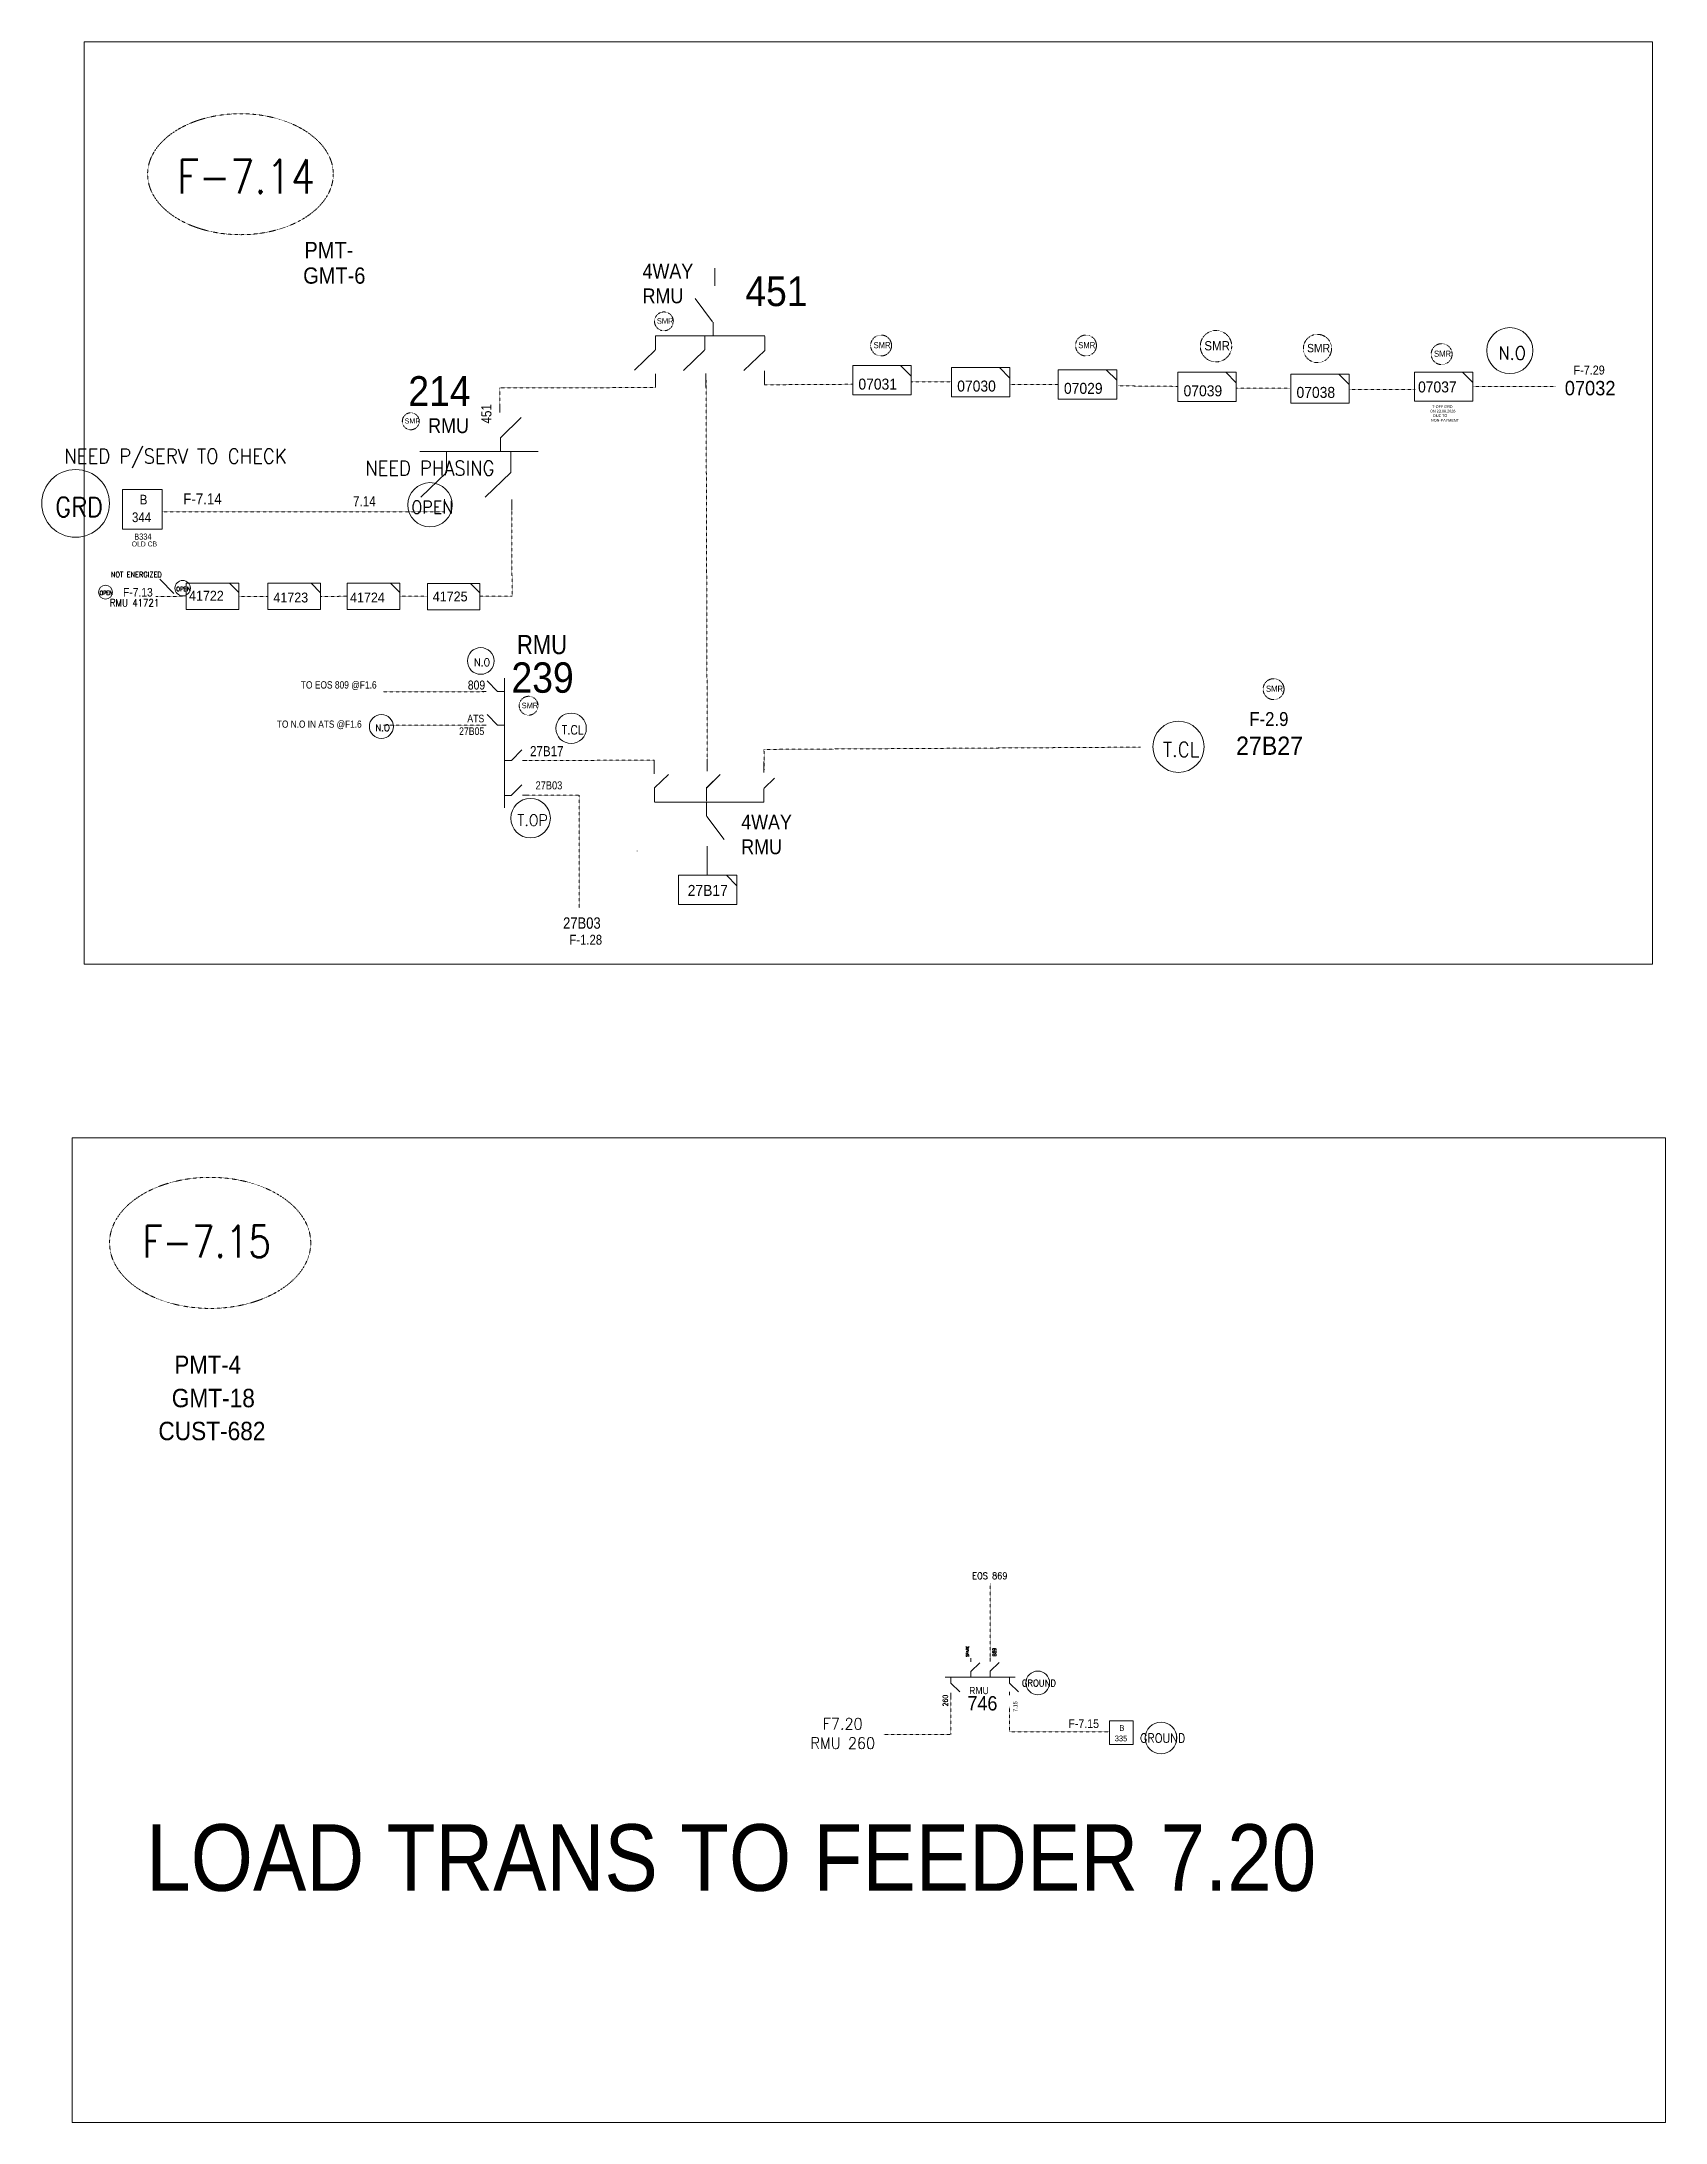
# Model space of a CAD drawing. Header units: metres. Extents: x 65984 to 144644, y -19036 to 23726.
# Drawn here: x 99628 to 100550, y 4510 to 5691 of the extents above; entities that cross this region are included whole.
import ezdxf
from ezdxf.enums import TextEntityAlignment as Align

# ---------------------------------------------------------------- set-up
doc = ezdxf.new("R2010")
doc.units = ezdxf.units.M
doc.header["$MEASUREMENT"] = 0
doc.linetypes.add('DGN Style 1', pattern=[0.6, 0, -0.6])
doc.linetypes.add('DGN Style 3', pattern=[0.013877, 0, -0.013877])
doc.layers.get('0').update_dxf_attribs({"color": 95, "lineweight": 40})
for name, color, linetype, lineweight in [('d_eos', 111, 'Continuous', 40), ('d_eos no', 121, 'Continuous', 40), ('d_grid line', 7, 'DGN Style 1', 0), ('d_switch', 95, 'Continuous', 40), ('d_tf no', 6, 'Continuous', 40), ('d_ug cable', 95, 'Continuous', 40), ('d_unit sub', 7, 'Continuous', 40), ('fedr no', 95, 'Continuous', 40), ('GRID STATION  04', 7, 'Continuous', 40), ('Level 37', 7, 'Continuous', 0), ('O H MAIN FEEDER', 4, 'Continuous', 100), ('SW N O', 114, 'Continuous', 30)]:
    doc.layers.add(name, color=color, linetype=linetype, lineweight=lineweight)
doc.styles.add('NASKHF', font='naskhf.shx', dxfattribs={"height": 8})
doc.styles.add('Style-Arial', font='arial.ttf')
doc.styles.add('Style-ENGINEERING', font='ENGINEERING.shx')
doc.styles.add('Style-msdefault', font='msdefault.shx')
doc.styles.add('Style-simplex', font='simplex.shx')
doc.styles.add('Style-STANDARD', font='STANDARD.shx')

msp = doc.modelspace()

# ---------------------------------------------------------------- texts
at = {"layer": 'd_eos no', "color": 7, "linetype": 'Continuous', "lineweight": 13, "ltscale": 0.81, "style": 'Style-Arial', "width": 0.88}
for s, height, p in [('PMT-', 9.25, (99776.9, 5577.4)), ('GMT-6', 9.24, (99776.2, 5562.9))]:
    msp.add_text(s, height=height, dxfattribs=at).set_placement(p, align=Align.TOP_LEFT)
at = {"layer": 'd_eos no', "color": 2, "linetype": 'Continuous', "lineweight": 13, "ltscale": 0.59049, "style": 'Style-Arial', "width": 0.9}
for s, p in [('451', (100027.2, 5557.8)), ('214', (99835.9, 5501.2))]:
    msp.add_text(s, height=16.85, dxfattribs=at).set_placement(p, align=Align.TOP_LEFT)
at = {"layer": 'd_eos no', "color": 2, "linetype": 'Continuous', "lineweight": 13, "ltscale": 1.060591, "style": 'Style-Arial', "width": 0.88}
msp.add_text('239', height=17.24, dxfattribs=at).set_placement((99929.8, 5338.8), align=Align.TOP_RIGHT)
at = {"layer": 'd_eos no', "color": 7, "linetype": 'Continuous', "lineweight": 13, "style": 'Style-Arial'}
for s, height, width, p in [('PMT-4', 10.22, 0.88, (99703.2, 4945.4)), ('GMT-18', 10.47, 0.88, (99701.6, 4926.6)), ('CUST-682', 10.47, 0.88, (99694, 4907.9)), ('746', 8.1, 0.9, (100153.3, 4752.2))]:
    msp.add_text(s, height=height, dxfattribs=dict(at, width=width)).set_placement(p, align=Align.TOP_LEFT)
at = {"layer": 'd_switch', "color": 2, "linetype": 'Continuous', "lineweight": 13, "style": 'Style-msdefault', "width": 0.9}
for s, height, p in [('F-7.29', 5.08, (100497.4, 5507.2)), ('F-7.14', 6.29, (99708.1, 5434.7)), ('F-2.9', 7.91, (100313.3, 5310.6)), ('F-7.15', 5, (100210.6, 4739.1)), ('LOAD TRANS TO FEEDER 7.20', 37.763, (99687.1, 4679.5))]:
    msp.add_text(s, height=height, dxfattribs=at).set_placement(p, align=Align.TOP_LEFT)
msp.add_text('F-7.13', height=4.85, dxfattribs=at).set_placement((99690.8, 5381), align=Align.TOP_RIGHT)
at = {"layer": 'd_switch', "color": 154, "linetype": 'Continuous', "lineweight": 13, "ltscale": 0.969539, "style": 'Style-ENGINEERING', "width": 0.857143}
msp.add_text('809', height=5.14, dxfattribs=at).set_placement((99879.5, 5328.5), align=Align.TOP_RIGHT)
at = {"layer": 'd_switch', "color": 7, "linetype": 'Continuous', "lineweight": 13, "ltscale": 1.035675, "style": 'Style-ENGINEERING', "width": 0.857143}
msp.add_text('27B17', height=5.74, dxfattribs=at).set_placement((99924, 5291.3), align=Align.TOP_RIGHT)
at = {"layer": 'd_switch', "color": 7, "linetype": 'Continuous', "lineweight": 13, "style": 'Style-ENGINEERING', "width": 0.857143}
msp.add_text('27B03', height=4.57, dxfattribs=at).set_placement((99923.3, 5271.3), align=Align.TOP_RIGHT)
at = {"layer": 'd_switch', "color": 5, "linetype": 'Continuous', "lineweight": 13, "style": 'Style-ENGINEERING', "width": 0.857143}
msp.add_text('27B03', height=6.44, dxfattribs=at).set_placement((99945.1, 5194.1), align=Align.TOP_RIGHT)
at = {"layer": 'd_switch', "color": 2, "linetype": 'Continuous', "lineweight": 13, "style": 'Style-ENGINEERING', "width": 0.857143}
msp.add_text('F-1.28', height=5.6, rotation=359.9996, dxfattribs=at).set_placement((99945.9, 5178.6), align=Align.RIGHT)
at = {"layer": 'd_switch', "color": 2, "linetype": 'Continuous', "lineweight": 13, "ltscale": 0.732856, "insert": (99817.9, 5328.1), "char_height": 4.163, "attachment_point": 3, "style": 'NASKHF'}
msp.add_mtext('\\FENGINEERING;\\H1x;\\W0.857143;TO EOS 809 @F1.6', dxfattribs=at)
at = {"layer": 'd_switch', "color": 2, "linetype": 'Continuous', "lineweight": 13, "ltscale": 0.724761, "insert": (99809.4, 5305.8), "char_height": 4.099, "attachment_point": 3, "style": 'NASKHF'}
msp.add_mtext('\\FENGINEERING;\\H1x;\\W0.857143;TO N.O IN ATS @F1.6', dxfattribs=at)
at = {"layer": 'd_switch', "color": 154, "linetype": 'Continuous', "lineweight": 13, "ltscale": 0.848432, "insert": (99879, 5309.1), "char_height": 4.312, "attachment_point": 3, "style": 'NASKHF'}
msp.add_mtext('\\FENGINEERING;\\H1x;\\W0.857143;ATS \\P27B05', dxfattribs=at)
at = {"layer": 'd_tf no', "color": 131, "linetype": 'Continuous', "lineweight": 13, "style": 'Style-msdefault', "width": 0.945946}
for s, p in [('07031', (100091.4, 5499.8)), ('07039', (100276, 5496)), ('07037', (100409.1, 5498.2)), ('27B17', (99994.5, 5212.5))]:
    msp.add_text(s, height=6.23, dxfattribs=at).set_placement(p, align=Align.TOP_LEFT)
at = {"layer": 'd_tf no', "color": 1, "linetype": 'Continuous', "lineweight": 13, "style": 'Style-msdefault', "width": 0.945946}
for s, height, p in [('07030', 6.23, (100147.5, 5498.7)), ('41722', 5.61, (99711.4, 5379.4)), ('41723', 5.61, (99759.3, 5378.4)), ('41724', 5.61, (99802.8, 5378.4)), ('41725', 5.61, (99849.8, 5379))]:
    msp.add_text(s, height=height, dxfattribs=at).set_placement(p, align=Align.TOP_LEFT)
at = {"layer": 'd_tf no', "color": 2, "linetype": 'Continuous', "lineweight": 13, "style": 'Style-msdefault', "width": 0.945946}
for s, p in [('07029', (100208.1, 5497.4)), ('07038', (100340.1, 5495.1))]:
    msp.add_text(s, height=6.23, dxfattribs=at).set_placement(p, align=Align.TOP_LEFT)
at = {"layer": 'd_tf no', "color": 1, "lineweight": 13, "attachment_point": 1, "style": 'NASKHF'}
for insert, char_height in [((99977, 5534.1), 3.166), ((100100, 5520.6), 3.518), ((100216.2, 5520.6), 3.518), ((100287.8, 5521.1), 5.277), ((100346.1, 5519.5), 4.749), ((100418.2, 5515.7), 3.518), ((99833.8, 5477.2), 2.85), ((100322.8, 5325.6), 3.518), ((99900.2, 5315.9), 3.166)]:
    msp.add_mtext('\\Fmsdefault;\\H1x;\\W0.925;SMR\\P', dxfattribs=dict(at, insert=insert, char_height=char_height))
at = {"layer": 'd_tf no', "color": 7, "linetype": 'Continuous', "lineweight": 13, "insert": (100492.4, 5498.5), "char_height": 8.179, "width": 52.588, "attachment_point": 1, "style": 'NASKHF'}
msp.add_mtext('\\Fmsdefault;\\H1x;\\W0.945946;07032', dxfattribs=at)
at = {"layer": 'd_tf no', "color": 30, "linetype": 'Continuous', "lineweight": 13, "insert": (100415.9, 5484.7), "char_height": 1.548, "attachment_point": 1, "style": 'NASKHF'}
msp.add_mtext('\\Fmsdefault;\\H1x;\\W0.945946;  T-OFF GRD \\PON 23.08.2026\\P   DUE TO \\P NON-PAYMENT', dxfattribs=at)
at = {"layer": 'd_tf no', "color": 131, "linetype": 'Continuous', "lineweight": 13, "insert": (100305.8, 5296.7), "char_height": 10.397, "width": 66.847, "attachment_point": 1, "style": 'NASKHF'}
msp.add_mtext('\\Fmsdefault;\\H1x;\\W0.945946;27B27', dxfattribs=at)
at = {"layer": 'fedr no', "color": 6, "linetype": 'Continuous', "lineweight": 13, "style": 'Style-STANDARD', "width": 0.909091}
for s, height, p in [('F-7.14', 19.34, (99743.8, 5614.5)), ('F-7.15', 18.02, (99721.4, 5010.2))]:
    msp.add_text(s, height=height, dxfattribs=at).set_placement(p, align=Align.MIDDLE_CENTER)
at = {"layer": 'fedr no', "color": 7, "linetype": 'Continuous', "lineweight": 13, "attachment_point": 5, "style": 'Style-STANDARD'}
for s, insert, char_height in [('EOS 869', (100166, 4820.5), 3.75), ('F7.20\\PRMU 260', (100082.5, 4731), 6.57)]:
    msp.add_mtext(s, dxfattribs=dict(at, insert=insert, char_height=char_height))
at = {"layer": 'fedr no', "color": 7, "linetype": 'Continuous', "lineweight": 13, "attachment_point": 5, "rotation": 90, "style": 'Style-STANDARD'}
for s, insert, char_height in [('SPARE', (100153.3, 4777.6), 1.61), ('869', (100168.6, 4777.2), 2.08), ('260', (100140.7, 4749.7), 2.81)]:
    msp.add_mtext(s, dxfattribs=dict(at, insert=insert, char_height=char_height))
at = {"layer": 'GRID STATION  04', "color": 121, "linetype": 'Continuous', "lineweight": 13, "ltscale": 0.59049, "style": 'Style-msdefault', "width": 0.888889}
for s, p in [('B', (99683.4, 5433.9)), ('344', (99679, 5423.9))]:
    msp.add_text(s, height=5.52, dxfattribs=at).set_placement(p, align=Align.TOP_LEFT)
at = {"layer": 'GRID STATION  04', "color": 121, "linetype": 'Continuous', "lineweight": 13, "ltscale": 0.476544, "style": 'Style-msdefault', "width": 0.888889}
msp.add_text('B334', height=3.53, dxfattribs=at).set_placement((99680.3, 5411.9), align=Align.TOP_LEFT)
at = {"layer": 'Level 37', "color": 7, "linetype": 'Continuous', "lineweight": 13, "ltscale": 0.59049, "style": 'Style-ENGINEERING', "width": 0.857143}
msp.add_text('451', height=5.78, rotation=90, dxfattribs=at).set_placement((99877.3, 5474.3), align=Align.TOP_LEFT)
at = {"layer": 'Level 37', "color": 2, "linetype": 'Continuous', "lineweight": 13, "ltscale": 0.59049, "style": 'Style-msdefault', "width": 0.9}
msp.add_text('RMU', height=8.42, dxfattribs=at).set_placement((99847.2, 5477.3), align=Align.TOP_LEFT)
at = {"layer": 'Level 37', "color": 30, "linetype": 'Continuous', "lineweight": 13, "ltscale": 1.081144, "style": 'Style-simplex', "width": 0.909091}
msp.add_text('NEED P/SERV TO CHECK', height=8.273, dxfattribs=at).set_placement((99703.7, 5455.8), align=Align.MIDDLE_CENTER)
at = {"layer": 'Level 37', "color": 6, "linetype": 'Continuous', "lineweight": 13, "ltscale": 1.059016, "style": 'Style-simplex', "width": 0.909091}
msp.add_text('NEED PHASING', height=8.219, dxfattribs=at).set_placement((99848.1, 5449), align=Align.MIDDLE_CENTER)
at = {"layer": 'Level 37', "color": 7, "linetype": 'Continuous', "lineweight": 13, "ltscale": 0.59049, "style": 'Style-ENGINEERING', "width": 0.857143}
msp.add_text('7.14', height=5.78, dxfattribs=at).set_placement((99804.5, 5433.1), align=Align.TOP_LEFT)
at = {"layer": 'Level 37', "color": 7, "linetype": 'Continuous', "lineweight": 13, "ltscale": 0.410125, "style": 'Style-ENGINEERING', "width": 0.857143}
msp.add_text('OLD CB ', height=2.82, dxfattribs=at).set_placement((99678.9, 5407.4), align=Align.TOP_LEFT)
at = {"layer": 'Level 37', "color": 30, "linetype": 'Continuous', "lineweight": 13, "ltscale": 0.525436, "style": 'Style-simplex', "width": 0.909091}
msp.add_text('NOT ENERGIZED', height=3.016, dxfattribs=at).set_placement((99681.5, 5388.6), align=Align.MIDDLE_CENTER)
at = {"layer": 'Level 37', "color": 2, "linetype": 'Continuous', "lineweight": 13, "ltscale": 0.544157, "style": 'Style-simplex', "width": 0.854701}
msp.add_text('RMU 41721', height=4.18, dxfattribs=at).set_placement((99680.5, 5372.6), align=Align.MIDDLE_CENTER)
at = {"layer": 'Level 37', "color": 2, "linetype": 'Continuous', "lineweight": 13, "ltscale": 1.275004, "style": 'Style-msdefault', "width": 0.86}
msp.add_text('RMU', height=10.83, rotation=359.9996, dxfattribs=at).set_placement((99897.6, 5354.3), align=Align.TOP_LEFT)
at = {"layer": 'Level 37', "color": 7, "linetype": 'Continuous', "lineweight": 13, "style": 'Style-msdefault', "width": 0.9}
msp.add_text('RMU', height=4.05, dxfattribs=at).set_placement((100154.3, 4757.4), align=Align.TOP_LEFT)
at = {"layer": 'Level 37', "color": 7, "linetype": 'Continuous', "lineweight": 13, "style": 'Style-ENGINEERING', "width": 0.857143}
msp.add_text('7.15', height=2.25, rotation=90, dxfattribs=at).set_placement((100181.6, 4743.3))
at = {"layer": 'Level 37', "color": 2, "linetype": 'Continuous', "lineweight": 13, "ltscale": 0.59049, "insert": (99968.9, 5565), "char_height": 8.424, "attachment_point": 1, "style": 'NASKHF'}
msp.add_mtext('\\Fmsdefault;\\H1x;\\W0.9;4WAY\\PRMU', dxfattribs=at)
at = {"layer": 'Level 37', "color": 7, "linetype": 'Continuous', "lineweight": 13, "ltscale": 0.59049, "insert": (100024.9, 5252.4), "char_height": 8.424, "attachment_point": 1, "style": 'NASKHF'}
msp.add_mtext('\\Fmsdefault;\\H1x;\\W0.9;4WAY\\PRMU', dxfattribs=at)

# ---------------------------------------------------------------- blocks, each defined once
blk = doc.blocks.new('TF_8')
at = {"color": 0, "linetype": 'ByBlock', "lineweight": -2}
blk.add_line((6.3, 4.95), (9.9, 1.35), dxfattribs=at)
blk.add_3dface([(-10.1, 4.95), (9.9, 4.95), (9.9, -5.05), (-10.1, -5.05)], dxfattribs=at)
blk = doc.blocks.new('*U3776')
at = {"layer": 'SW N O', "color": 1, "lineweight": 13}
blk.add_circle((0, 0), 16.8, dxfattribs=at)
at = {"layer": 'SW N O', "color": 1, "lineweight": 13, "insert": (1.7, -1.8), "char_height": 9.6, "attachment_point": 5, "line_spacing_factor": 0.6, "style": 'Style-STANDARD'}
blk.add_mtext('T.CL', dxfattribs=at)
blk = doc.blocks.new('*U3382')
at = {"layer": 'SW N O', "color": 3, "lineweight": 13}
blk.add_circle((0, 0), 16.8, dxfattribs=at)
at = {"layer": 'SW N O', "color": 3, "lineweight": 13, "insert": (1.7, -1.8), "char_height": 9.6, "attachment_point": 5, "line_spacing_factor": 0.6, "style": 'Style-STANDARD'}
blk.add_mtext('N.O', dxfattribs=at)
blk = doc.blocks.new('*U4112')
at = {"layer": 'SW N O', "color": 3, "lineweight": 13}
blk.add_circle((0, 0), 16.8, dxfattribs=at)
at = {"layer": 'SW N O', "color": 3, "lineweight": 13, "insert": (1.7, -1.8), "char_height": 9.6, "attachment_point": 5, "line_spacing_factor": 0.6, "style": 'Style-STANDARD'}
blk.add_mtext('T.OP', dxfattribs=at)
blk = doc.blocks.new('*U3775')
at = {"layer": 'SW N O', "color": 2, "lineweight": 13}
blk.add_circle((0, 0), 16.8, dxfattribs=at)
at = {"layer": 'SW N O', "color": 2, "lineweight": 13, "insert": (1.7, -1.8), "char_height": 9.6, "attachment_point": 5, "line_spacing_factor": 0.6, "style": 'Style-STANDARD'}
blk.add_mtext('GRD', dxfattribs=at)
blk = doc.blocks.new('*U4256')
at = {"layer": 'SW N O', "color": 5, "lineweight": 13}
blk.add_circle((0, 0), 16.8, dxfattribs=at)
at = {"layer": 'SW N O', "color": 5, "lineweight": 13, "insert": (1.7, -1.8), "char_height": 9.6, "attachment_point": 5, "line_spacing_factor": 0.6, "style": 'Style-STANDARD'}
blk.add_mtext('OPEN', dxfattribs=at)
blk = doc.blocks.new('*U4257')
at = {"layer": 'SW N O', "color": 3, "lineweight": 13}
blk.add_circle((0, 0), 16.8, dxfattribs=at)
at = {"layer": 'SW N O', "color": 3, "lineweight": 13, "insert": (1.7, -1.8), "char_height": 9.6, "attachment_point": 5, "line_spacing_factor": 0.6, "style": 'Style-STANDARD'}
blk.add_mtext('OPEN', dxfattribs=at)
blk = doc.blocks.new('*U1268')
at = {"layer": 'GRID STATION  04', "color": 121, "linetype": 'Continuous', "lineweight": 13, "ltscale": 0.491099, "flags": 128}
blk.add_lwpolyline([(5.08, 5.07), (5.08, -5.06), (-5.05, -5.06), (-5.05, 5.07)], close=True, dxfattribs=at)
at = {"layer": 'GRID STATION  04', "color": 121, "linetype": 'Continuous', "lineweight": 13, "style": 'Style-msdefault', "width": 0.888889}
for s, height, p in [('B', 2.48, (-0.79, 3.25)), ('335', 2.482, (-2.78, -1.25))]:
    blk.add_text(s, height=height, dxfattribs=at).set_placement(p, align=Align.TOP_LEFT)
blk = doc.blocks.new('*U3535')
at = {"layer": 'SW N O', "color": 2, "lineweight": 13}
blk.add_circle((0, 0), 16.8, dxfattribs=at)
at = {"layer": 'SW N O', "color": 2, "lineweight": 13, "style": 'Style-STANDARD'}
blk.add_text('GROUND', height=9.6, dxfattribs=at).set_placement((1.7, -0.2), align=Align.MIDDLE_CENTER)

# ---------------------------------------------------------------- linework, layer by layer
at = {"layer": 'd_eos', "color": 2, "linetype": 'Continuous', "lineweight": 13, "ltscale": 1.3277}
for p, q in [((100009.9, 5562.5), (100009.9, 5552.4)), ((99842.4, 5458.4), (99909.6, 5458.4)), ((99857.6, 5458.4), (99857.6, 5446.6)), ((99894.1, 5458.4), (99894.1, 5446.6)), ((99857.6, 5446.6), (99843, 5432.5)), ((99894.1, 5446.6), (99879.5, 5432.5))]:
    msp.add_line(p, q, dxfattribs=at)
at = {"layer": 'd_eos', "color": 2, "linetype": 'Continuous', "lineweight": 13, "ltscale": 1.075437}
for p, q in [((100008.5, 5532.1), (99998.7, 5545.2)), ((100008.9, 5524), (100008.9, 5531.8)), ((99976, 5516), (99964.2, 5504.6)), ((99976.2, 5524), (100038.2, 5524)), ((99976.2, 5524), (99976.2, 5516.2)), ((100004, 5515.9), (99992.2, 5504.4)), ((100004.3, 5523.9), (100004.3, 5516.1)), ((100038.2, 5515.8), (100026.4, 5504.4)), ((100038.2, 5523.7), (100038.2, 5515.8)), ((99976.3, 5502.6), (99976.3, 5494.8)), ((100004.8, 5502.7), (100004.8, 5494.8)), ((100038, 5504.3), (100038, 5496.5)), ((99888.2, 5466.3), (99900, 5477.7)), ((99888.2, 5458.5), (99888.2, 5466.3))]:
    msp.add_line(p, q, dxfattribs=at)
at = {"layer": 'd_eos', "color": 7, "linetype": 'Continuous', "lineweight": 13, "ltscale": 0.808229}
msp.add_line((99887.8, 5480.6), (99887.8, 5484.3), dxfattribs=at)
at = {"layer": 'd_eos', "color": 7, "linetype": 'Continuous', "lineweight": 13, "ltscale": 0.997813}
msp.add_line((99856.4, 5431.4), (99856.4, 5424.3), dxfattribs=at)
at = {"layer": 'd_eos', "color": 7, "linetype": 'Continuous', "lineweight": 13, "ltscale": 0.898032}
msp.add_line((99894.7, 5425.2), (99894.7, 5431.3), dxfattribs=at)
at = {"layer": 'd_eos', "color": 2, "linetype": 'Continuous', "lineweight": 13, "ltscale": 0.906837}
msp.add_line((99694.8, 5386), (99702.8, 5377.8), dxfattribs=at)
at = {"layer": 'd_eos', "color": 7, "linetype": 'Continuous', "lineweight": 13, "ltscale": 0.546295}
for p, q in [((99886.5, 5322.3), (99880.7, 5328.3)), ((99890.5, 5329.9), (99890.5, 5256.2)), ((99880.1, 5322.3), (99877.7, 5322.3)), ((99890.5, 5322.3), (99886.5, 5322.3)), ((99880.1, 5303.2), (99877.7, 5303.2)), ((99886.5, 5303.2), (99880.7, 5309.2)), ((99890.5, 5303.2), (99886.5, 5303.2)), ((99890.5, 5283.1), (99894.5, 5283.1)), ((99894.5, 5283.1), (99900.3, 5289.1)), ((99900.8, 5283.1), (99903.2, 5283.1)), ((99894.5, 5263.4), (99900.3, 5269.4)), ((99900.8, 5263.4), (99903.2, 5263.4))]:
    msp.add_line(p, q, dxfattribs=at)
at = {"layer": 'd_eos', "color": 7, "linetype": 'Continuous', "lineweight": 13, "ltscale": 1.075437}
for p, q in [((99975.4, 5275.5), (99975.4, 5283.3)), ((100005.5, 5277), (100005.6, 5283.8)), ((100037.7, 5276.3), (100037.7, 5282.6)), ((99975.7, 5267.6), (99983.6, 5275.2)), ((99975.7, 5259.7), (99975.7, 5267.6)), ((100005.2, 5260), (100005.2, 5267.9)), ((100005.3, 5267.7), (100011.2, 5273.4)), ((100005.4, 5267.8), (100012.9, 5275.1)), ((100037.8, 5259.4), (100037.8, 5267.2)), ((100037.9, 5267.4), (100043.8, 5273.1)), ((100037.8, 5259.4), (99975.7, 5259.4)), ((100005.1, 5259.4), (100005.1, 5251.6)), ((100005.4, 5251.3), (100015.2, 5238.2)), ((100005.6, 5218), (100005.6, 5234.5))]:
    msp.add_line(p, q, dxfattribs=at)
at = {"layer": 'd_eos', "color": 7, "linetype": 'Continuous', "lineweight": 13, "ltscale": 0.491665}
msp.add_line((99890.5, 5263.3), (99894.4, 5263.3), dxfattribs=at)
at = {"layer": 'd_eos', "color": 7, "linetype": 'Continuous', "lineweight": 13, "ltscale": 0.348899}
for p, q in [((100155.3, 4771.7), (100155.3, 4773.7)), ((100155.3, 4766.2), (100160.4, 4771.2)), ((100166.2, 4771.8), (100166.2, 4773.9)), ((100166.2, 4766.4), (100171.3, 4771.3)), ((100140.6, 4762.9), (100180.3, 4762.9)), ((100143.8, 4762.9), (100143.8, 4759.5)), ((100143.8, 4759.5), (100148.9, 4754.6)), ((100155.3, 4762.8), (100155.3, 4766.2)), ((100166.2, 4763), (100166.2, 4766.4)), ((100177.2, 4763), (100177.2, 4759.6)), ((100177.2, 4759.6), (100182.3, 4754.7)), ((100143.8, 4754.1), (100143.8, 4752.1))]:
    msp.add_line(p, q, dxfattribs=at)
at = {"layer": 'd_eos', "color": 7, "linetype": 'Continuous', "lineweight": 13, "ltscale": 0.314009}
msp.add_line((100177.1, 4752.7), (100177.1, 4754.6), dxfattribs=at)
at = {"layer": 'd_grid line', "color": 36, "linetype": 'DGN Style 1', "lineweight": 0}
msp.add_line((99965.9, 5231.8), (99965.9, 5231.7), dxfattribs=at)
at = {"layer": 'd_ug cable', "color": 1, "linetype": 'DGN Style 3', "lineweight": 13}
for p, q in [((100005.6, 5283.8), (100004.9, 5499)), ((100088.2, 5496.6), (100038, 5496.3)), ((99696.1, 5424.3), (99856.4, 5424.3)), ((99894.6, 5426.2), (99894.8, 5376.4)), ((99709.7, 5376.3), (99692.6, 5376.2)), ((99756.3, 5376.2), (99739.4, 5376.2)), ((99801.2, 5376.3), (99786.1, 5376.2)), ((99846.7, 5376.4), (99831.1, 5376.3)), ((99894.8, 5376.4), (99876.5, 5376.4))]:
    msp.add_line(p, q, dxfattribs=at)
at = {"layer": 'd_ug cable', "color": 18, "linetype": 'DGN Style 3', "lineweight": 13}
for p, q in [((100251.5, 5290.7), (100037.8, 5289.4)), ((100037.8, 5289.4), (100037.9, 5277.9))]:
    msp.add_line(p, q, dxfattribs=at)
at = {"layer": 'd_ug cable', "color": 1, "linetype": 'DGN Style 3', "lineweight": 13, "flags": 128}
for points in [[(99976.3, 5494.7), (99887.8, 5494.6), (99887.8, 5483.9)], [(100144.3, 5497.9), (100121.7, 5497.9)], [(100204.4, 5496.5), (100177.4, 5496.5)], [(100272.5, 5495.4), (100238.8, 5495.7)], [(100336.4, 5494.4), (100306.3, 5494.4)], [(100407.4, 5493.7), (100369.9, 5493.7)], [(99878.7, 5322.1), (99821.5, 5322.1)], [(99878.7, 5303.2), (99821.5, 5303.2)], [(99975.4, 5283.3), (99902.3, 5283.1)]]:
    msp.add_lwpolyline(points, dxfattribs=at)
at = {"layer": 'd_ug cable', "color": 21, "linetype": 'DGN Style 3', "lineweight": 13, "flags": 128}
msp.add_lwpolyline([(100487.4, 5495.4), (100440.6, 5495.3)], dxfattribs=at)
at = {"layer": 'd_ug cable', "color": 114, "linetype": 'DGN Style 3', "lineweight": 13, "flags": 128}
msp.add_lwpolyline([(99932.8, 5199.5), (99932.8, 5263.4), (99902.2, 5263.4)], dxfattribs=at)
at = {"layer": 'd_ug cable', "color": 3, "linetype": 'DGN Style 3', "lineweight": 13, "flags": 128}
for points in [[(100166.2, 4816.4), (100166.2, 4774.1)], [(100143.8, 4730.5), (100143.8, 4752)], [(100177.1, 4746.2), (100177.1, 4732), (100233.9, 4732)], [(100105.8, 4730.5), (100143.9, 4730.5)]]:
    msp.add_lwpolyline(points, dxfattribs=at)
at = {"layer": 'd_ug cable', "color": 2, "linetype": 'DGN Style 3', "lineweight": 13}
for centre, radius in [((99981, 5532.3), 5.35), ((100294.4, 5518.2), 8.92), ((100104.3, 5518.6), 5.94), ((100220.6, 5518.6), 5.94), ((100352, 5516.9), 8.02), ((100422.5, 5513.7), 5.94), ((99837.3, 5475.6), 4.81), ((100327.1, 5323.6), 5.94), ((99904.2, 5314.2), 5.35)]:
    msp.add_circle(centre, radius, dxfattribs=at)
at = {"layer": 'fedr no', "color": 82, "linetype": 'DGN Style 3', "lineweight": 13, "true_color": 0x1dc70e}
for centre, major_axis in [((99740.6, 5615.8), (52.7, 0)), ((99723.4, 5009.4), (57.1, 0))]:
    msp.add_ellipse(centre, major_axis=major_axis, ratio=0.651175, dxfattribs=at)
at = {"layer": 'GRID STATION  04', "color": 121, "linetype": 'Continuous', "lineweight": 13, "ltscale": 0.813295, "flags": 128}
msp.add_lwpolyline([(99673.6, 5414.4), (99673.6, 5436.9), (99696.1, 5436.9), (99696.1, 5414.4)], close=True, dxfattribs=at)
at = {"layer": 'O H MAIN FEEDER', "color": 140, "linetype": 'Continuous', "lineweight": 13, "flags": 128}
for points in [[(99651.9, 5691), (100542.2, 5691), (100542.2, 5167.5), (99651.9, 5167.5)], [(99645.1, 5069), (100549.5, 5069), (100549.5, 4510.3), (99645.1, 4510.3)]]:
    msp.add_lwpolyline(points, close=True, dxfattribs=at)

# ---------------------------------------------------------------- block references
at = {"layer": 'd_unit sub', "color": 2, "linetype": 'Continuous', "lineweight": 13, "xscale": 1.659084792364604, "yscale": 1.659084792364604, "zscale": 0.718982131246531, "rotation": 359.9999999999999}
for p in [(100104.9, 5499), (100221.6, 5496.6), (100289.5, 5495.2), (100353.6, 5494.2), (100423.8, 5495.3)]:
    msp.add_blockref('TF_8', p, dxfattribs=at)
at = {"layer": 'd_unit sub', "color": 1, "linetype": 'Continuous', "lineweight": 13, "rotation": 359.9999999999999}
for p, xscale, yscale, zscale in [((100161, 5497.9), 1.659084792364604, 1.659084792364604, 0.718982131246531), ((99724.9, 5376.4), 1.493176313128144, 1.493176313128144, 0.6470839181218779), ((99771.3, 5376.3), 1.493176313128144, 1.493176313128144, 0.6470839181218779), ((99816.3, 5376.4), 1.493176313128144, 1.493176313128144, 0.6470839181218779), ((99861.8, 5376.2), 1.493176313128144, 1.493176313128144, 0.6470839181218779)]:
    msp.add_blockref('TF_8', p, dxfattribs=dict(at, xscale=xscale, yscale=yscale, zscale=zscale))
at = {"layer": 'd_unit sub', "color": 131, "linetype": 'Continuous', "lineweight": 13, "xscale": 1.659084792364604, "yscale": 1.659084792364604, "zscale": 0.718982131246531, "rotation": 359.9999999999999}
msp.add_blockref('TF_8', (100006, 5209.8), dxfattribs=at)
at = {"layer": 'GRID STATION  04', "color": 121, "linetype": 'Continuous', "lineweight": 13, "ltscale": 0.491099, "xscale": 1.32074223053781, "yscale": 1.32074223053781, "zscale": 1.32074223053781}
msp.add_blockref('*U1268', (100240.6, 4731.5), dxfattribs=at)
at = {"layer": 'SW N O', "color": 3, "lineweight": 13}
for name, p, xscale, yscale, zscale in [('*U3382', (100461.2, 5515.7), 0.777137528704153, 0.777137528704153, 0.777137528704153), ('*U4257', (99707.8, 5380.9), 0.2609368289268619, 0.2609368289268619, 0.2609368289268619), ('*U4257', (99664, 5378.6), 0.2348431460341757, 0.2348431460341757, 0.2348431460341757), ('*U3382', (99877, 5339.6), 0.4501264803611467, 0.4501264803611467, 0.4501264803611467), ('*U3382', (99820.6, 5302.4), 0.4051138323250321, 0.4051138323250321, 0.4051138323250321), ('*U4112', (99905.3, 5250.4), 0.6678576280298021, 0.6678576280298021, 0.6678576280298021)]:
    msp.add_blockref(name, p, dxfattribs=dict(at, xscale=xscale, yscale=yscale, zscale=zscale))
at = {"layer": 'SW N O', "color": 2, "lineweight": 13, "xscale": 1.145001740136849, "yscale": 1.145001740136849, "zscale": 1.145001740136849, "rotation": 359.9999999999999}
msp.add_blockref('*U3775', (99647, 5429), dxfattribs=at)
at = {"layer": 'SW N O', "color": 5, "lineweight": 13, "xscale": 0.7480185082402798, "yscale": 0.7480185082402798, "zscale": 0.7480185082402798}
msp.add_blockref('*U4256', (99848.2, 5428.2), dxfattribs=at)
at = {"layer": 'SW N O', "color": 1, "lineweight": 13}
for p, xscale, yscale, zscale in [((99928.3, 5301.4), 0.5145191363126879, 0.5145191363126879, 0.5145191363126879), ((100273.1, 5290.9), 0.8634861430046143, 0.8634861430046143, 0.8634861430046143)]:
    msp.add_blockref('*U3776', p, dxfattribs=dict(at, xscale=xscale, yscale=yscale, zscale=zscale))
at = {"layer": 'SW N O', "color": 2, "lineweight": 13}
for p, xscale, yscale, zscale in [((100193.2, 4759.7), 0.4002365174248909, 0.4002365174248909, 0.4002365174248909), ((100263.2, 4728.5), 0.5330600219593492, 0.5330600219593492, 0.5330600219593492)]:
    msp.add_blockref('*U3535', p, dxfattribs=dict(at, xscale=xscale, yscale=yscale, zscale=zscale))

msp.set_redraw_order([(e.dxf.handle, doc.entitydb.next_handle()) for e in msp.query("TEXT MTEXT ATTDEF DIMENSION ARC_DIMENSION")])  # texts and dimensions are drawn at this point

doc.saveas('drawing.dxf')
